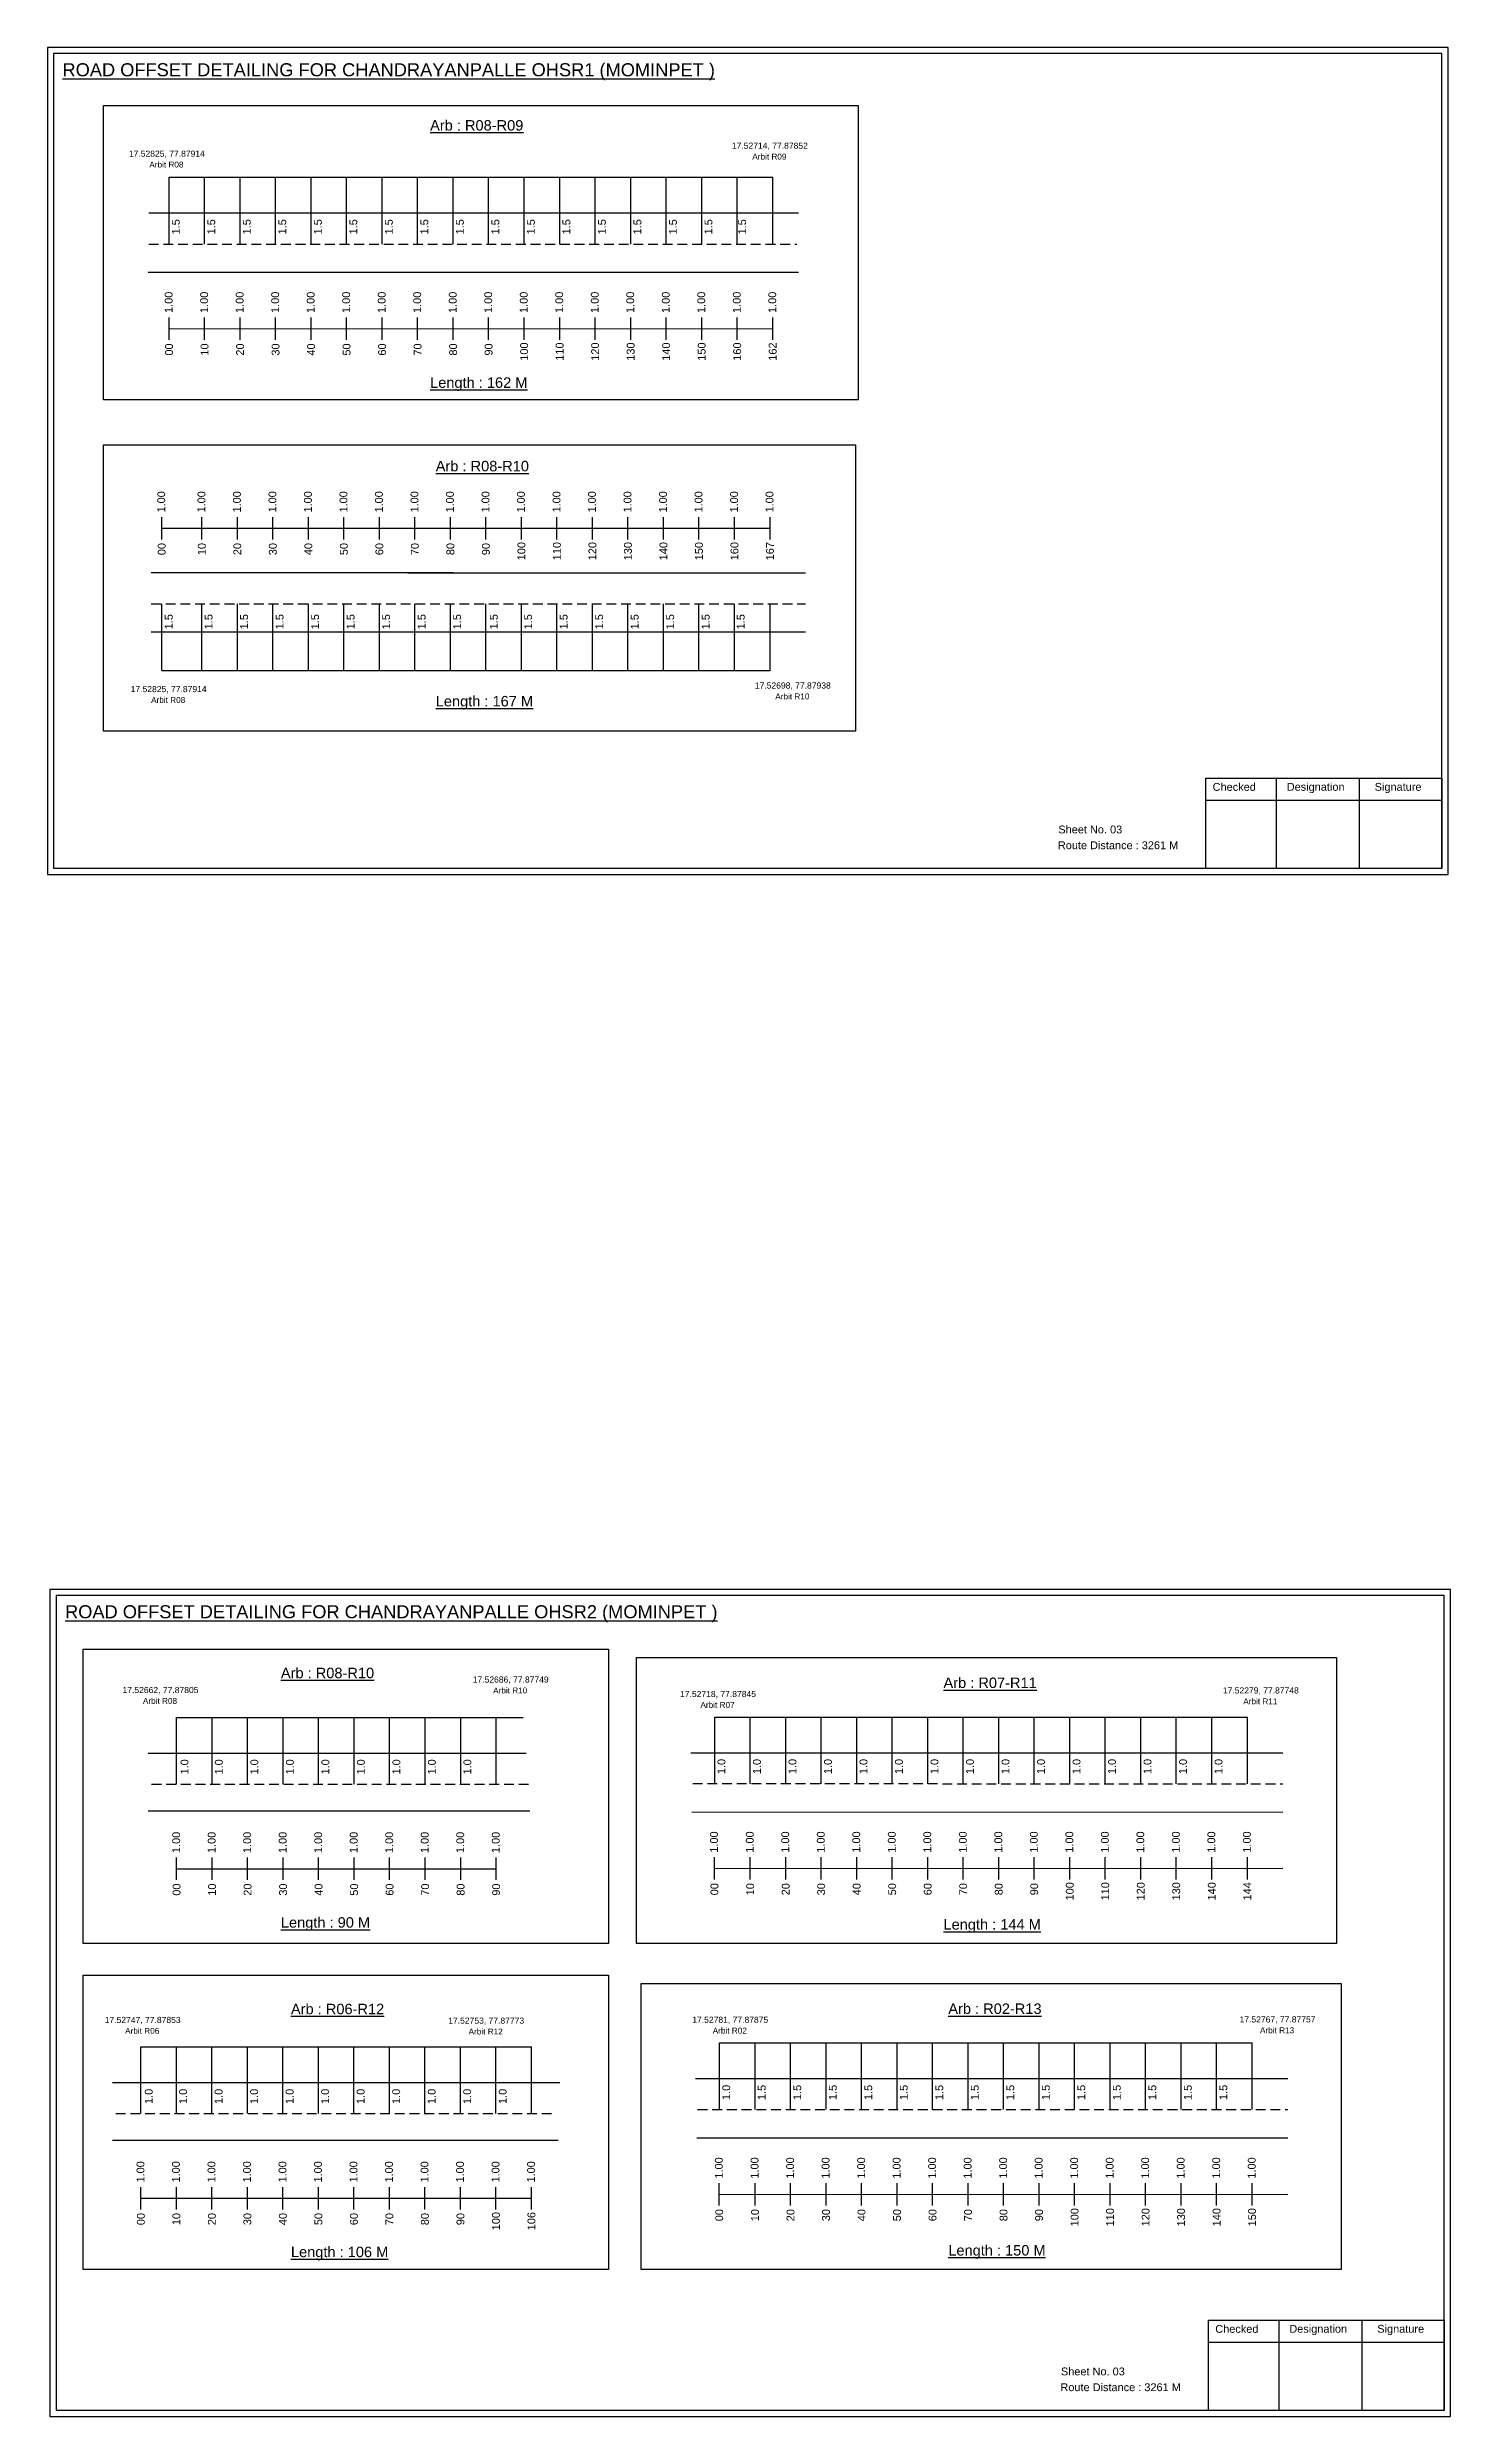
# Model space of a CAD drawing. Header units: inches. Extents: x 344 to 6776, y 358 to 1565.
# Drawn here: x 4827 to 5365, y 483 to 1390 of the extents above; entities that cross this region are included whole.
import ezdxf

# ---------------------------------------------------------------- set-up
doc = ezdxf.new("R2010")
doc.units = ezdxf.units.IN
doc.header["$MEASUREMENT"] = 0
doc.linetypes.add('DASHED2', pattern=[0.375, 0.25, -0.125])
doc.layers.add('PDF_Geometry', color=7, linetype='Continuous')
doc.layers.add('PDF_Text', color=5, linetype='Continuous')
doc.styles.add('PDF Arial', font='arial.ttf')
doc.styles.get("Standard").update_dxf_attribs({"font": 'arial.ttf'})

msp = doc.modelspace()

# ---------------------------------------------------------------- texts
at = {"color": 242, "true_color": 0xcd2027}
for s, height, p in [('%%UROAD OFFSET DETAILING FOR CHANDRAYANPALLE OHSR1 (MOMINPET )', 5, (4833.09, 1379.13)), ('%%UArb : R08-R09', 4, (4973.9, 1358.36)), ('%%ULength : 162 M', 4, (4973.9, 1259.86)), ('%%UArb : R08-R10', 4, (4976.06, 1227.9)), ('%%ULength : 167 M', 4, (4976.06, 1137.9)), ('%%UROAD OFFSET DETAILING FOR CHANDRAYANPALLE OHSR2 (MOMINPET )', 5, (4834.08, 788.8)), ('%%UArb : R08-R10', 4, (4916.75, 765.86)), ('%%UArb : R07-R11', 4, (5170.53, 762.11)), ('%%ULength : 90 M', 4, (4916.75, 670.36)), ('%%ULength : 144 M', 4, (5170.53, 669.61)), ('%%UArb : R06-R12', 4, (4920.61, 637.22)), ('%%UArb : R02-R13', 4, (5172.38, 637.33)), ('%%ULength : 106 M', 4, (4920.61, 544.22)), ('%%ULength : 150 M', 4, (5172.38, 544.83))]:
    msp.add_text(s, height=height, dxfattribs=at).set_placement(p)
at = {"color": 5}
for s, height, p in [('17.52714, 77.87852', 2.34, (5089.49, 1351.38)), ('17.52825, 77.87914', 2.34, (4858.54, 1348.34)), ('Arbit R08', 2.246, (4866.36, 1344.22)), ('Arbit R09', 2.246, (5097.31, 1347.26)), ('17.52825, 77.87914', 2.34, (4859.22, 1143.36)), ('17.52698, 77.87938', 2.34, (5098.28, 1144.73)), ('Arbit R10', 2.246, (5106.1, 1140.6)), ('Arbit R08', 2.246, (4867.04, 1139.24)), ('17.52662, 77.87805', 2.34, (4856.09, 760.16)), ('17.52686, 77.87749', 2.34, (4990.23, 764.18)), ('Arbit R10', 2.246, (4998.05, 760.05)), ('17.52279, 77.87748', 2.34, (5277.53, 760.01)), ('Arbit R08', 2.246, (4863.91, 756.04)), ('17.52718, 77.87845', 2.34, (5069.63, 758.63)), ('Arbit R07', 2.246, (5077.45, 754.5)), ('Arbit R11', 2.246, (5285.35, 755.88)), ('17.52747, 77.87853', 2.34, (4849.27, 633.86)), ('17.52753, 77.87773', 2.34, (4980.84, 633.6)), ('17.52781, 77.87875', 2.34, (5074.32, 633.93)), ('17.52767, 77.87757', 2.34, (5283.93, 634.07)), ('Arbit R06', 2.246, (4857.09, 629.73)), ('Arbit R12', 2.246, (4988.66, 629.47)), ('Arbit R02', 2.246, (5082.14, 629.81)), ('Arbit R13', 2.246, (5291.75, 629.95))]:
    msp.add_text(s, height=height, dxfattribs=at).set_placement(p)
for s, p in [('1.5', (4878, 1318.6)), ('1.5', (4891.6, 1318.6)), ('1.5', (4905.2, 1318.6)), ('1.5', (4918.8, 1318.6)), ('1.5', (4932.4, 1318.6)), ('1.5', (4946, 1318.6)), ('1.5', (4959.6, 1318.6)), ('1.5', (4973.2, 1318.6)), ('1.5', (4986.8, 1318.6)), ('1.5', (5000.4, 1318.6)), ('1.5', (5014, 1318.6)), ('1.5', (5027.6, 1318.6)), ('1.5', (5041.2, 1318.6)), ('1.5', (5054.8, 1318.6)), ('1.5', (5068.4, 1318.6)), ('1.5', (5082, 1318.6)), ('1.5', (5094.92, 1318.6)), ('1.5', (4875.29, 1167.41)), ('1.5', (4890.55, 1167.41)), ('1.5', (4904.15, 1167.41)), ('1.5', (4917.75, 1167.41)), ('1.5', (4931.35, 1167.41)), ('1.5', (4944.95, 1167.41)), ('1.5', (4958.55, 1167.41)), ('1.5', (4972.15, 1167.41)), ('1.5', (4985.75, 1167.41)), ('1.5', (4999.78, 1167.41)), ('1.5', (5012.95, 1167.41)), ('1.5', (5026.55, 1167.41)), ('1.5', (5040.15, 1167.41)), ('1.5', (5053.75, 1167.41)), ('1.5', (5067.35, 1167.41)), ('1.5', (5080.95, 1167.41)), ('1.5', (5094.37, 1167.41)), ('1.0', (5086.98, 729.13)), ('1.0', (5100.58, 729.13)), ('1.0', (5114.18, 729.13)), ('1.0', (5127.78, 729.13)), ('1.0', (5141.38, 729.13)), ('1.0', (5154.98, 729.13)), ('1.0', (5168.58, 729.13)), ('1.0', (5182.18, 729.13)), ('1.0', (5195.78, 729.13)), ('1.0', (5209.38, 729.13)), ('1.0', (5222.98, 729.13)), ('1.0', (5236.58, 729.13)), ('1.0', (5250.18, 729.13)), ('1.0', (5263.78, 729.13)), ('1.0', (5277.38, 729.13)), ('1.0', (4881.32, 728.99)), ('1.0', (4894.48, 728.99)), ('1.0', (4908.08, 728.99)), ('1.0', (4921.68, 728.99)), ('1.0', (4935.28, 728.99)), ('1.0', (4948.88, 728.99)), ('1.0', (4962.48, 728.99)), ('1.0', (4976.08, 728.99)), ('1.0', (4989.68, 728.99)), ('1.0', (4867.64, 602.86)), ('1.0', (4880.8, 602.86)), ('1.0', (4894.4, 602.86)), ('1.0', (4908, 602.86)), ('1.0', (4921.6, 602.86)), ('1.0', (4935.2, 602.86)), ('1.0', (4948.8, 602.86)), ('1.0', (4962.4, 602.86)), ('1.0', (4976, 602.86)), ('1.0', (4989.6, 602.86)), ('1.0', (5003.2, 602.86)), ('1.0', (5088.82, 604.36)), ('1.5', (5102.42, 604.36)), ('1.5', (5116.02, 604.36)), ('1.5', (5129.62, 604.36)), ('1.5', (5143.22, 604.36)), ('1.5', (5156.82, 604.36)), ('1.5', (5170.42, 604.36)), ('1.5', (5184.02, 604.36)), ('1.5', (5197.62, 604.36)), ('1.5', (5211.22, 604.36)), ('1.5', (5224.82, 604.36)), ('1.5', (5238.42, 604.36)), ('1.5', (5252.02, 604.36)), ('1.5', (5265.62, 604.36)), ('1.5', (5279.22, 604.36))]:
    msp.add_text(s, height=3, rotation=90).set_placement(p)
at = {"color": 217, "true_color": 0x93278f}
for s, p in [('1.00', (4875.26, 1288.52)), ('1.00', (4888.86, 1288.52)), ('1.00', (4902.46, 1288.52)), ('1.00', (4916.06, 1288.52)), ('1.00', (4929.66, 1288.52)), ('1.00', (4943.26, 1288.52)), ('1.00', (4956.86, 1288.52)), ('1.00', (4970.46, 1288.52)), ('1.00', (4984.06, 1288.52)), ('1.00', (4997.66, 1288.52)), ('1.00', (5011.26, 1288.52)), ('1.00', (5024.86, 1288.52)), ('1.00', (5038.46, 1288.52)), ('1.00', (5052.06, 1288.52)), ('1.00', (5065.66, 1288.52)), ('1.00', (5079.26, 1288.52)), ('1.00', (5092.86, 1288.52)), ('1.00', (5106.46, 1288.52)), ('00', (4875.41, 1272.2)), ('10', (4889.01, 1272.2)), ('20', (4902.61, 1272.2)), ('30', (4916.21, 1272.2)), ('40', (4929.81, 1272.2)), ('50', (4943.41, 1272.2)), ('60', (4957.01, 1272.2)), ('70', (4970.61, 1272.2)), ('80', (4984.21, 1272.2)), ('90', (4997.81, 1272.2)), ('100', (5011.41, 1270.24)), ('110', (5025.01, 1270.24)), ('120', (5038.61, 1270.24)), ('130', (5052.21, 1270.24)), ('140', (5065.81, 1270.24)), ('150', (5079.41, 1270.24)), ('160', (5093.01, 1270.24)), ('162', (5106.61, 1270.24)), ('1.00', (4872.44, 1212.12)), ('1.00', (4887.81, 1212.12)), ('1.00', (4901.41, 1212.12)), ('1.00', (4915.01, 1212.12)), ('1.00', (4928.61, 1212.12)), ('1.00', (4942.21, 1212.12)), ('1.00', (4955.81, 1212.12)), ('1.00', (4969.41, 1212.12)), ('1.00', (4983.01, 1212.12)), ('1.00', (4996.61, 1212.12)), ('1.00', (5010.21, 1212.12)), ('1.00', (5023.81, 1212.12)), ('1.00', (5037.41, 1212.12)), ('1.00', (5051.01, 1212.12)), ('1.00', (5064.61, 1212.12)), ('1.00', (5078.21, 1212.12)), ('1.00', (5091.81, 1212.12)), ('1.00', (5105.41, 1212.12)), ('00', (4872.59, 1195.8)), ('10', (4887.96, 1195.8)), ('20', (4901.56, 1195.8)), ('30', (4915.16, 1195.8)), ('40', (4928.76, 1195.8)), ('50', (4942.36, 1195.8)), ('60', (4955.96, 1195.8)), ('70', (4969.56, 1195.8)), ('80', (4983.16, 1195.8)), ('90', (4996.76, 1195.8)), ('100', (5010.36, 1193.84)), ('110', (5023.96, 1193.84)), ('120', (5037.56, 1193.84)), ('130', (5051.16, 1193.84)), ('140', (5064.76, 1193.84)), ('150', (5078.36, 1193.84)), ('160', (5091.96, 1193.84)), ('167', (5105.56, 1193.84)), ('1.00', (4878.14, 698.91)), ('1.00', (4891.74, 698.91)), ('1.00', (4905.34, 698.91)), ('1.00', (4918.94, 698.91)), ('1.00', (4932.54, 698.91)), ('1.00', (4946.14, 698.91)), ('1.00', (4959.74, 698.91)), ('1.00', (4973.34, 698.91)), ('1.00', (4986.94, 698.91)), ('1.00', (5000.54, 698.91)), ('1.00', (5084.13, 699.06)), ('1.00', (5097.83, 699.06)), ('1.00', (5111.43, 699.06)), ('1.00', (5125.03, 699.06)), ('1.00', (5138.63, 699.06)), ('1.00', (5152.23, 699.06)), ('1.00', (5165.83, 699.06)), ('1.00', (5179.43, 699.06)), ('1.00', (5193.03, 699.06)), ('1.00', (5206.63, 699.06)), ('1.00', (5220.23, 699.06)), ('1.00', (5233.83, 699.06)), ('1.00', (5247.43, 699.06)), ('1.00', (5261.03, 699.06)), ('1.00', (5274.63, 699.06)), ('1.00', (5288.23, 699.06)), ('00', (4878.29, 682.59)), ('10', (4891.89, 682.59)), ('20', (4905.49, 682.59)), ('30', (4919.09, 682.59)), ('40', (4932.69, 682.59)), ('50', (4946.29, 682.59)), ('60', (4959.89, 682.59)), ('70', (4973.49, 682.59)), ('80', (4987.09, 682.59)), ('90', (5000.69, 682.59)), ('00', (5084.28, 682.74)), ('10', (5097.98, 682.74)), ('20', (5111.58, 682.74)), ('30', (5125.18, 682.74)), ('40', (5138.78, 682.74)), ('50', (5152.38, 682.74)), ('60', (5165.98, 682.74)), ('70', (5179.58, 682.74)), ('80', (5193.18, 682.74)), ('90', (5206.78, 682.74)), ('100', (5220.38, 680.78)), ('110', (5233.98, 680.78)), ('120', (5247.58, 680.78)), ('130', (5261.18, 680.78)), ('140', (5274.78, 680.78)), ('144', (5288.38, 680.78)), ('1.00', (4864.46, 572.78)), ('1.00', (4878.06, 572.78)), ('1.00', (4891.66, 572.78)), ('1.00', (4905.26, 572.78)), ('1.00', (4918.86, 572.78)), ('1.00', (4932.46, 572.78)), ('1.00', (4946.06, 572.78)), ('1.00', (4959.66, 572.78)), ('1.00', (4973.26, 572.78)), ('1.00', (4986.86, 572.78)), ('1.00', (5000.46, 572.78)), ('1.00', (5014.06, 572.78)), ('1.00', (5085.98, 574.28)), ('1.00', (5099.68, 574.28)), ('1.00', (5113.28, 574.28)), ('1.00', (5126.88, 574.28)), ('1.00', (5140.48, 574.28)), ('1.00', (5154.08, 574.28)), ('1.00', (5167.68, 574.28)), ('1.00', (5181.28, 574.28)), ('1.00', (5194.88, 574.28)), ('1.00', (5208.48, 574.28)), ('1.00', (5222.08, 574.28)), ('1.00', (5235.68, 574.28)), ('1.00', (5249.28, 574.28)), ('1.00', (5262.88, 574.28)), ('1.00', (5276.48, 574.28)), ('1.00', (5290.08, 574.28)), ('00', (5086.13, 557.96)), ('10', (5099.83, 557.96)), ('20', (5113.43, 557.96)), ('30', (5127.03, 557.96)), ('40', (5140.63, 557.96)), ('50', (5154.23, 557.96)), ('60', (5167.83, 557.96)), ('70', (5181.43, 557.96)), ('80', (5195.03, 557.96)), ('90', (5208.63, 557.96)), ('100', (5222.23, 556.01)), ('110', (5235.83, 556.01)), ('120', (5249.43, 556.01)), ('130', (5263.03, 556.01)), ('140', (5276.63, 556.01)), ('150', (5290.23, 556.01)), ('00', (4864.61, 556.46)), ('10', (4878.21, 556.46)), ('20', (4891.81, 556.46)), ('30', (4905.41, 556.46)), ('40', (4919.01, 556.46)), ('50', (4932.61, 556.46)), ('60', (4946.21, 556.46)), ('70', (4959.81, 556.46)), ('80', (4973.41, 556.46)), ('90', (4987.01, 556.46)), ('100', (5000.61, 554.51)), ('106', (5014.21, 554.51))]:
    msp.add_text(s, height=3, rotation=90, dxfattribs=at).set_placement(p)
for s, p in [('Sheet No. 03', (5214.52, 1089.29)), ('Route Distance : 3261 M', (5214.33, 1083.24)), ('Sheet No. 03', (5215.51, 498.96)), ('Route Distance : 3261 M', (5215.32, 492.91))]:
    msp.add_text(s, height=3).set_placement(p)
at = {"layer": 'PDF_Text', "color": 7, "attachment_point": 7, "style": 'PDF Arial'}
for s, insert, char_height in [('Checked', (5273.62, 1105.54), 3.001), ('Designation', (5302, 1104.7), 3.0006), ('Signature', (5335.68, 1104.7), 3.001), ('Checked', (5274.62, 515.21), 3.001), ('Designation', (5302.99, 514.38), 3.0006), ('Signature', (5336.68, 514.38), 3.001)]:
    msp.add_mtext(s, dxfattribs=dict(at, insert=insert, char_height=char_height))

# ---------------------------------------------------------------- linework, layer by layer
at = {"color": 5}
for p, q in [((4873.93, 1340.46), (5105.13, 1340.46)), ((4871.12, 1151.68), (5104.09, 1151.68)), ((4876.81, 750.85), (5009.59, 750.85)), ((5082.91, 751), (5286.91, 751)), ((5084.76, 626.22), (5288.76, 626.22)), ((4863.13, 624.72), (5012.73, 624.72))]:
    msp.add_line(p, q, dxfattribs=at)
for p, q in [((4873.93, 1314.92), (4873.93, 1340.46)), ((4887.53, 1314.92), (4887.53, 1340.46)), ((4901.13, 1314.92), (4901.13, 1340.46)), ((4914.73, 1314.92), (4914.73, 1340.46)), ((4928.33, 1314.92), (4928.33, 1340.46)), ((4941.93, 1314.92), (4941.93, 1340.46)), ((4955.53, 1314.92), (4955.53, 1340.46)), ((4969.13, 1314.92), (4969.13, 1340.46)), ((4982.73, 1314.92), (4982.73, 1340.46)), ((4996.33, 1314.92), (4996.33, 1340.46)), ((5009.93, 1314.92), (5009.93, 1340.46)), ((5023.53, 1314.92), (5023.53, 1340.46)), ((5037.13, 1314.92), (5037.13, 1340.46)), ((5050.73, 1314.92), (5050.73, 1340.46)), ((5064.33, 1314.92), (5064.33, 1340.46)), ((5077.93, 1314.92), (5077.93, 1340.46)), ((5091.53, 1314.92), (5091.53, 1340.46)), ((5105.13, 1314.92), (5105.13, 1340.46)), ((4866.11, 1326.8), (4955.53, 1326.8)), ((4955.53, 1326.8), (5105.13, 1326.8)), ((5105.13, 1326.8), (5115, 1326.8)), ((4865.9, 1304.12), (5115, 1304.12)), ((4982.89, 1189.1), (4867.05, 1189.1)), ((4965.41, 1189.1), (5117.69, 1189.1)), ((4871.12, 1151.68), (4871.12, 1177.21)), ((4886.49, 1151.68), (4886.49, 1177.21)), ((4900.09, 1151.68), (4900.09, 1177.21)), ((4913.69, 1151.68), (4913.69, 1177.21)), ((4927.29, 1151.68), (4927.29, 1177.21)), ((4940.89, 1151.68), (4940.89, 1177.21)), ((4954.49, 1151.68), (4954.49, 1177.21)), ((4968.09, 1151.68), (4968.09, 1177.21)), ((4981.69, 1151.68), (4981.69, 1177.21)), ((4995.29, 1151.68), (4995.29, 1177.21)), ((5008.89, 1151.68), (5008.89, 1177.21)), ((5022.49, 1151.68), (5022.49, 1177.21)), ((5036.09, 1151.68), (5036.09, 1177.21)), ((5049.69, 1151.68), (5049.69, 1177.21)), ((5063.29, 1151.68), (5063.29, 1177.21)), ((5076.89, 1151.68), (5076.89, 1177.21)), ((5090.49, 1151.68), (5090.49, 1177.21)), ((5104.09, 1151.68), (5104.09, 1177.21)), ((4867.05, 1166.41), (5117.69, 1166.41)), ((4876.81, 725.31), (4876.81, 750.85)), ((4890.41, 725.31), (4890.41, 750.85)), ((4904.01, 725.31), (4904.01, 750.85)), ((4917.61, 725.31), (4917.61, 750.85)), ((4931.21, 725.31), (4931.21, 750.85)), ((4944.81, 725.31), (4944.81, 750.85)), ((4958.41, 725.31), (4958.41, 750.85)), ((4972.01, 725.31), (4972.01, 750.85)), ((4985.61, 725.31), (4985.61, 750.85)), ((4999.21, 725.31), (4999.21, 750.85)), ((5082.91, 725.46), (5082.91, 751)), ((5096.51, 725.46), (5096.51, 751)), ((5110.11, 725.46), (5110.11, 751)), ((5123.71, 725.46), (5123.71, 751)), ((5137.31, 725.46), (5137.31, 751)), ((5150.91, 725.46), (5150.91, 751)), ((5164.51, 725.46), (5164.51, 751)), ((5178.11, 725.46), (5178.11, 751)), ((5191.71, 725.46), (5191.71, 751)), ((5205.31, 725.46), (5205.31, 751)), ((5218.91, 725.46), (5218.91, 751)), ((5232.51, 725.46), (5232.51, 751)), ((5246.11, 725.46), (5246.11, 751)), ((5259.71, 725.46), (5259.71, 751)), ((5273.31, 725.46), (5273.31, 751)), ((5286.91, 725.46), (5286.91, 751)), ((4865.93, 737.2), (5010.72, 737.2)), ((5073.72, 737.34), (5300.51, 737.34)), ((5012.13, 715.01), (4865.93, 715.01)), ((5074.18, 714.66), (5300.51, 714.62)), ((5084.76, 600.69), (5084.76, 626.22)), ((5098.36, 600.69), (5098.36, 626.22)), ((5111.96, 600.69), (5111.96, 626.22)), ((5125.56, 600.69), (5125.56, 626.22)), ((5139.16, 600.69), (5139.16, 626.22)), ((5152.76, 600.69), (5152.76, 626.22)), ((5166.36, 600.69), (5166.36, 626.22)), ((5179.96, 600.69), (5179.96, 626.22)), ((5193.56, 600.69), (5193.56, 626.22)), ((5207.16, 600.69), (5207.16, 626.22)), ((5220.76, 600.69), (5220.76, 626.22)), ((5234.36, 600.69), (5234.36, 626.22)), ((5247.96, 600.69), (5247.96, 626.22)), ((5261.56, 600.69), (5261.56, 626.22)), ((5275.16, 600.69), (5275.16, 626.22)), ((5288.76, 600.69), (5288.76, 626.22)), ((4863.13, 599.18), (4863.13, 624.72)), ((4876.73, 599.18), (4876.73, 624.72)), ((4890.33, 599.18), (4890.33, 624.72)), ((4903.93, 599.18), (4903.93, 624.72)), ((4917.53, 599.18), (4917.53, 624.72)), ((4931.13, 599.18), (4931.13, 624.72)), ((4944.73, 599.18), (4944.73, 624.72)), ((4958.33, 599.18), (4958.33, 624.72)), ((4971.93, 599.18), (4971.93, 624.72)), ((4985.53, 599.18), (4985.53, 624.72)), ((4999.13, 599.18), (4999.13, 624.72)), ((5012.73, 599.18), (5012.73, 624.72)), ((4852.25, 611.07), (5023.61, 611.07)), ((5075.56, 612.57), (5302.36, 612.57)), ((5076.03, 589.89), (5302.36, 589.85)), ((5022.92, 588.88), (4852.25, 588.88))]:
    msp.add_line(p, q)
at = {"linetype": 'DASHED2', "ltscale": 15}
for p, q in [((4866.13, 1314.92), (5114.36, 1314.83)), ((4867.05, 1177.21), (5117.69, 1177.21)), ((4867.21, 725.31), (5011.57, 725.31)), ((5074.51, 725.5), (5300.51, 725.46)), ((4853.53, 599.18), (5021.13, 599.18)), ((5076.35, 600.73), (5302.36, 600.69))]:
    msp.add_line(p, q, dxfattribs=at)
at = {"color": 217, "true_color": 0x93278f}
for p, q in [((4873.93, 1278.22), (4873.93, 1286.78)), ((4873.93, 1282.49), (5105.13, 1282.54)), ((4887.53, 1278.22), (4887.53, 1286.78)), ((4901.13, 1278.22), (4901.13, 1286.78)), ((4914.73, 1278.22), (4914.73, 1286.78)), ((4928.33, 1278.22), (4928.33, 1286.78)), ((4941.93, 1278.22), (4941.93, 1286.78)), ((4955.53, 1278.22), (4955.53, 1286.78)), ((4969.13, 1278.22), (4969.13, 1286.78)), ((4982.73, 1278.22), (4982.73, 1286.78)), ((4996.33, 1278.22), (4996.33, 1286.78)), ((5009.93, 1278.22), (5009.93, 1286.78)), ((5023.53, 1278.22), (5023.53, 1286.78)), ((5037.13, 1278.22), (5037.13, 1286.78)), ((5050.73, 1278.22), (5050.73, 1286.78)), ((5064.33, 1278.22), (5064.33, 1286.78)), ((5077.93, 1278.22), (5077.93, 1286.78)), ((5091.53, 1278.22), (5091.53, 1286.78)), ((5105.13, 1278.22), (5105.13, 1286.78)), ((4871.12, 1201.82), (4871.12, 1210.38)), ((4886.49, 1201.82), (4886.49, 1210.38)), ((4900.09, 1201.82), (4900.09, 1210.38)), ((4913.69, 1201.82), (4913.69, 1210.38)), ((4927.29, 1201.82), (4927.29, 1210.38)), ((4940.89, 1201.82), (4940.89, 1210.38)), ((4954.49, 1201.82), (4954.49, 1210.38)), ((4968.09, 1201.82), (4968.09, 1210.38)), ((4981.69, 1201.82), (4981.69, 1210.38)), ((4995.29, 1201.82), (4995.29, 1210.38)), ((5008.89, 1201.82), (5008.89, 1210.38)), ((5022.49, 1201.82), (5022.49, 1210.38)), ((5036.09, 1201.82), (5036.09, 1210.38)), ((5049.69, 1201.82), (5049.69, 1210.38)), ((5063.29, 1201.82), (5063.29, 1210.38)), ((5076.89, 1201.82), (5076.89, 1210.38)), ((5090.49, 1201.82), (5090.49, 1210.38)), ((5104.09, 1201.82), (5104.09, 1210.38)), ((4871.12, 1206.09), (5104.09, 1206.09)), ((4876.81, 688.61), (4876.81, 697.17)), ((4876.81, 692.88), (4999.21, 692.91)), ((4890.41, 688.61), (4890.41, 697.17)), ((4904.01, 688.61), (4904.01, 697.17)), ((4917.61, 688.61), (4917.61, 697.17)), ((4931.21, 688.61), (4931.21, 697.17)), ((4944.81, 688.61), (4944.81, 697.17)), ((4958.41, 688.61), (4958.41, 697.17)), ((4972.01, 688.61), (4972.01, 697.17)), ((4985.61, 688.61), (4985.61, 697.17)), ((4999.21, 688.61), (4999.21, 697.17)), ((5082.8, 688.76), (5082.8, 697.32)), ((5082.91, 693.03), (5300.51, 693.07)), ((5096.51, 688.76), (5096.51, 697.32)), ((5110.11, 688.76), (5110.11, 697.32)), ((5123.71, 688.76), (5123.71, 697.32)), ((5137.31, 688.76), (5137.31, 697.32)), ((5150.91, 688.76), (5150.91, 697.32)), ((5164.51, 688.76), (5164.51, 697.32)), ((5178.11, 688.76), (5178.11, 697.32)), ((5191.71, 688.76), (5191.71, 697.32)), ((5205.31, 688.76), (5205.31, 697.32)), ((5218.91, 688.76), (5218.91, 697.32)), ((5232.51, 688.76), (5232.51, 697.32)), ((5246.11, 688.76), (5246.11, 697.32)), ((5259.71, 688.76), (5259.71, 697.32)), ((5273.31, 688.76), (5273.31, 697.32)), ((5286.91, 688.76), (5286.91, 697.32)), ((5084.65, 563.99), (5084.65, 572.55)), ((5098.36, 563.99), (5098.36, 572.55)), ((5111.96, 563.99), (5111.96, 572.55)), ((5125.56, 563.99), (5125.56, 572.55)), ((5139.16, 563.99), (5139.16, 572.55)), ((5152.76, 563.99), (5152.76, 572.55)), ((5166.36, 563.99), (5166.36, 572.55)), ((5179.96, 563.99), (5179.96, 572.55)), ((5193.56, 563.99), (5193.56, 572.55)), ((5207.16, 563.99), (5207.16, 572.55)), ((5220.76, 563.99), (5220.76, 572.55)), ((5234.36, 563.99), (5234.36, 572.55)), ((5247.96, 563.99), (5247.96, 572.55)), ((5261.56, 563.99), (5261.56, 572.55)), ((5275.16, 563.99), (5275.16, 572.55)), ((5288.76, 563.99), (5288.76, 572.55)), ((4863.13, 562.48), (4863.13, 571.04)), ((4863.13, 566.75), (5012.73, 566.78)), ((4876.73, 562.48), (4876.73, 571.04)), ((4890.33, 562.48), (4890.33, 571.04)), ((4903.93, 562.48), (4903.93, 571.04)), ((4917.53, 562.48), (4917.53, 571.04)), ((4931.13, 562.48), (4931.13, 571.04)), ((4944.73, 562.48), (4944.73, 571.04)), ((4958.33, 562.48), (4958.33, 571.04)), ((4971.93, 562.48), (4971.93, 571.04)), ((4985.53, 562.48), (4985.53, 571.04)), ((4999.13, 562.48), (4999.13, 571.04)), ((5012.73, 562.48), (5012.73, 571.04)), ((5084.76, 568.26), (5302.36, 568.3))]:
    msp.add_line(p, q, dxfattribs=at)
for points in [[(4848.86, 1367.94), (5137.8, 1367.94), (5137.8, 1255.26), (4848.86, 1255.26)], [(4848.86, 1238), (5136.79, 1238), (5136.79, 1128.38), (4848.86, 1128.38)], [(4841.04, 776.97), (5042.28, 776.97), (5042.28, 664.29), (4841.04, 664.29)], [(5052.93, 773.81), (5321.01, 773.81), (5321.01, 664.29), (5052.93, 664.29)], [(4841.04, 652.2), (5042.28, 652.2), (5042.28, 539.52), (4841.04, 539.52)], [(5054.77, 649.04), (5322.86, 649.04), (5322.86, 539.52), (5054.77, 539.52)]]:
    msp.add_lwpolyline(points, close=True)
at = {"layer": 'PDF_Geometry'}
for points in [[(4827.31, 1390.2), (4827.31, 1073.49), (5363.78, 1073.49), (5363.78, 1390.2)], [(4829.63, 1387.87), (4829.63, 1075.91), (5361.36, 1075.91), (5361.36, 1387.87)], [(4828.3, 799.88), (4828.3, 483.17), (5364.77, 483.17), (5364.77, 799.88)], [(4830.63, 797.55), (4830.63, 485.59), (5362.35, 485.59), (5362.35, 797.55)]]:
    msp.add_lwpolyline(points, close=True, dxfattribs=at)
at = {"layer": 'PDF_Geometry', "color": 242, "true_color": 0xcc1f26}
for points in [[(5361.36, 1075.81), (5271.02, 1075.81), (5271.02, 1110.42), (5361.36, 1110.42)], [(5362.35, 485.49), (5272.01, 485.49), (5272.01, 520.1), (5362.35, 520.1)]]:
    msp.add_lwpolyline(points, close=True, dxfattribs=at)
for points in [[(5298, 1110.42), (5298, 1075.81)], [(5329.73, 1110.42), (5329.73, 1075.81)], [(5271.02, 1102.05), (5361.36, 1102.05)], [(5298.99, 520.1), (5298.99, 485.49)], [(5330.72, 520.1), (5330.72, 485.49)], [(5272.01, 511.73), (5362.35, 511.73)]]:
    msp.add_lwpolyline(points, dxfattribs=at)

msp.set_redraw_order([(e.dxf.handle, doc.entitydb.next_handle()) for e in msp.query("TEXT MTEXT ATTDEF DIMENSION ARC_DIMENSION")])  # texts and dimensions are drawn at this point

doc.saveas('drawing.dxf')
